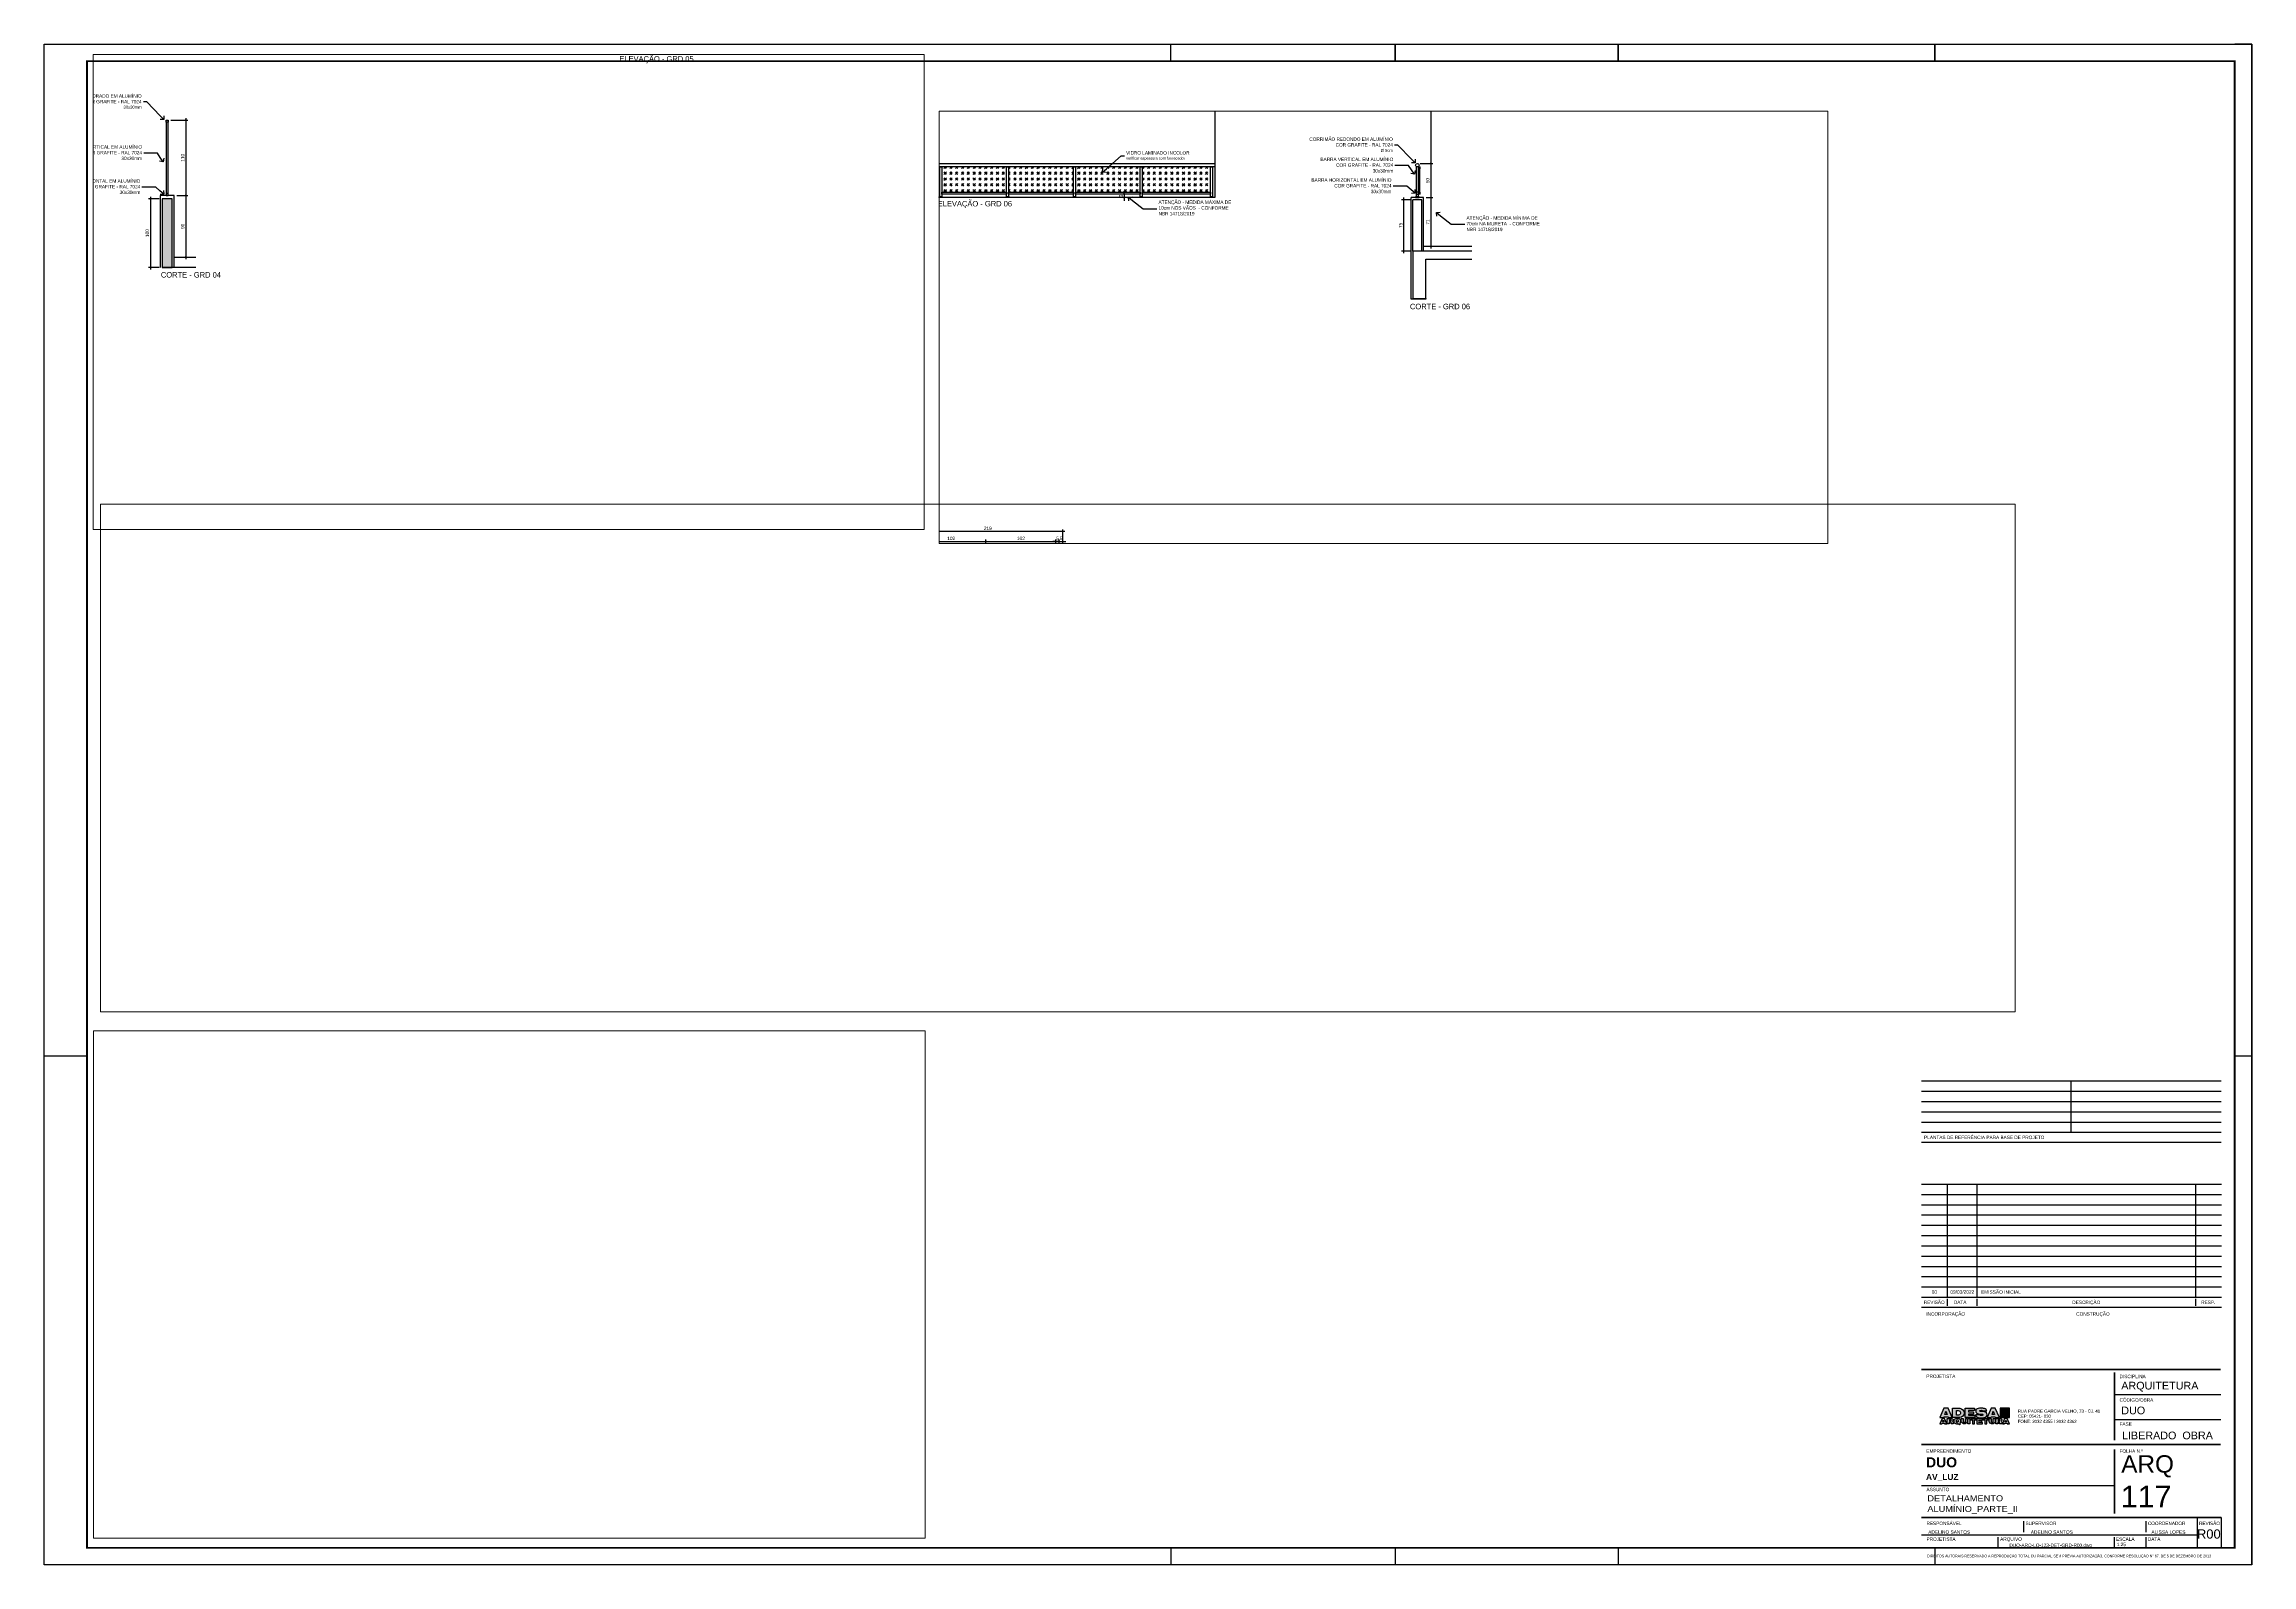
# Paper-space layout 'Layout1 (2)' of a CAD drawing. Header units: metres. Extents: x 2 to 1291, y 2 to 890.
# The model-space entities are those that its viewports show. They can reach past a viewport. Long polylines and large blocks are cut down to what shows.
import ezdxf
from ezdxf import colors
from ezdxf.entities.mleader import LeaderData, LeaderLine
from ezdxf.enums import TextEntityAlignment as Align
from ezdxf.math import Vec2, Vec3

# ---------------------------------------------------------------- set-up
doc = ezdxf.new("R2010")
doc.units = ezdxf.units.M
doc.header["$PDMODE"] = 35
for name, color, linetype in [('ARQ-ALV ACAB', 4, 'Continuous'), ('ARQ-ALV OSSO', 5, 'Continuous'), ('ARQ-AUX', 7, 'Continuous'), ('ARQ-AUX1', 1, 'Continuous'), ('ARQ-AUX2', 2, 'Continuous'), ('ARQ-DIM', 2, 'Continuous'), ('ARQ-DIM - EMBASAM', 2, 'Continuous'), ('ARQ-EST', 2, 'Continuous'), ('ARQ-FOLHA', 7, 'Continuous'), ('ARQ-SIM', 1, 'Continuous'), ('ARQ-TXT', 2, 'Continuous'), ('ARQ-TXT3', 3, 'Continuous'), ('ES-CORTE', 2, 'Continuous'), ('FOLHA', 7, 'Continuous')]:
    doc.layers.add(name, color=color, linetype=linetype)
doc.layers.add('SIMB', color=1, linetype='Continuous', lineweight=13)
doc.styles.add('Adesa', font='ARIALN.TTF')
doc.styles.add('Arial', font='arial.ttf')
doc.styles.add('RL CARIMBO', font='arial.ttf', dxfattribs={"width": 0.9, "height": 15})
doc.dimstyles.new('ADESA 1-0025', dxfattribs={"dimtxt": 0.05, "dimasz": 0.045, "dimexe": 0.03, "dimexo": 0.04, "dimgap": 0.02, "dimtad": 1, "dimtoh": 1, "dimdec": 0, "dimlfac": 100, "dimzin": 4, "dimtxsty": 'Adesa', "dimblk": 'DOTSMALL', "dimcen": 1, "dimdle": 0.03, "dimclrd": 1, "dimclre": 1, "dimclrt": 256, "dimazin": 1, "dimtm": 1e-09, "dimtfac": 1, "dimtdec": 0, "dimtix": 1, "dimtmove": 2, "dimatfit": 0, "dimldrblk": 'DOTSMALL', "dimfxl": 0.8, "dimtvp": 2, "dimtolj": 1, "dimtzin": 0, "dimarcsym": 0})

# ---------------------------------------------------------------- blocks, each defined once
blk = doc.blocks.new('FL-A0')
for p, q in [((-1000, 0), (-1000, 888.1)), ((-342.2, 878.1), (-342.2, 888.1)), ((-211.2, 888.1), (-211.2, 878.1)), ((-211.2, 878.1), (-211.2, 888.1)), ((-81.2, 888.1), (-81.2, 878.1)), ((-81.2, 878.1), (-81.2, 888.1)), ((103.8, 888.1), (103.8, 878.1)), ((103.8, 878.1), (103.8, 888.1)), ((288.8, 0), (288.8, 888.1)), ((-342.2, 10), (-342.2, 0)), ((-211.2, 10), (-211.2, 0)), ((-211.2, 10), (-211.2, 0)), ((-81.2, 10), (-81.2, 0)), ((-81.2, 10), (-81.2, 0)), ((103.8, 10), (103.8, 0)), ((103.8, 10), (103.8, 0))]:
    blk.add_line(p, q)
at = {"const_width": 1}
blk.add_lwpolyline([(-975, 878.1), (278.8, 878.1), (278.8, 10), (-975, 10)], close=True, dxfattribs=at)
at = {"layer": 'FOLHA'}
for p, q in [((-1000, 0), (-1000, 888.1)), ((-1000, 888.1), (288.8, 888.1)), ((288.8, 888.1), (278.8, 888.1)), ((288.8, 888.1), (288.8, 0)), ((-975, 297), (-1000, 297)), ((288.8, 297), (278.8, 297)), ((288.8, 0), (-1000, 0))]:
    blk.add_line(p, q, dxfattribs=at)
blk = doc.blocks.new('CARIMBO-JARDINS')
at = {"color": 2}
for p, q in [((-176.2, 274.3), (-1.2, 274.3)), ((-88.7, 244.3), (-88.7, 274.3)), ((-176.2, 268.3), (-1.2, 268.3)), ((-176.2, 262.3), (-1.2, 262.3)), ((-176.2, 256.3), (-1.2, 256.3)), ((-176.2, 250.3), (-1.2, 250.3)), ((-176.2, 214), (-1, 214)), ((-176.2, 208), (-1, 208)), ((-161.2, 214), (-161.2, 148)), ((-143.8, 214), (-143.8, 148)), ((-16.2, 214), (-16.2, 148)), ((-176.2, 202), (-1, 202)), ((-176.2, 196), (-1, 196)), ((-176.2, 190), (-1, 190)), ((-176.2, 184), (-1, 184)), ((-176.2, 178), (-1, 178)), ((-176.2, 172), (-1, 172)), ((-176.2, 166), (-1, 166)), ((-176.2, 160), (-1, 160)), ((-176.2, 154), (-1, 154)), ((-63.5, 91.1), (-1.4, 91.1)), ((-63.5, 76.6), (-1.4, 76.6))]:
    blk.add_line(p, q, dxfattribs=at)
at = {"color": 3}
for p, q in [((-176.2, 244.3), (-1.2, 244.3)), ((-1.2, 238.3), (-176.2, 238.3)), ((-176.2, 148), (-1, 148)), ((-1, 142), (-176.2, 142)), ((-161.2, 147), (-161.2, 143)), ((-143.8, 147), (-143.8, 143)), ((-16.2, 147), (-16.2, 143))]:
    blk.add_line(p, q, dxfattribs=at)
at = {"color": 3, "linetype": 'Continuous', "const_width": 1}
for points in [[(-176.2, 105.7), (-1.4, 105.7)], [(-63.5, 64.4), (-63.5, 104.2)], [(-176.2, 62), (-1.4, 62)], [(-63.5, 21.6), (-63.5, 59.1)], [(-176.2, 19.3), (-1, 19.3)]]:
    blk.add_lwpolyline(points, dxfattribs=at)
at = {"color": 2}
for points in [[(-176.2, 38), (-63.5, 38)], [(-176.2, 9.3), (-15, 9.3)]]:
    blk.add_lwpolyline(points, dxfattribs=at)
at = {"color": 2, "linetype": 'Continuous', "ltscale": 0.5}
for points in [[(-116.3, 10.7), (-116.3, 17.2)], [(-44.9, 10.7), (-44.9, 17.2)], [(-15, 1.5), (-15, 19.3)], [(-131.4, 1.5), (-131.4, 7.9)], [(-63.5, 1.5), (-63.5, 7.9)], [(-44.9, 1.5), (-44.9, 7.9)]]:
    blk.add_lwpolyline(points, dxfattribs=at)
at = {"color": 2, "style": 'RL CARIMBO', "width": 0.9}
blk.add_text('PLANTAS DE REFERÊNCIA PARA BASE DE PROJETO', height=2, dxfattribs=at).set_placement((-174.6, 240.3))
for s, p in [('REVISÃO', (-168.7, 146)), ('DATA ', (-153.2, 146)), ('RESP.', (-8.7, 146))]:
    blk.add_text(s, height=2, dxfattribs=at).set_placement(p, align=Align.TOP_CENTER)
blk.add_text('DESCRIÇÃO', height=2, dxfattribs=at).set_placement((-88.1, 146), align=Align.TOP_LEFT)
at = {"color": 3, "style": 'RL CARIMBO', "width": 0.9}
for s, p in [('INCORPORAÇÃO', (-173.3, 137.2)), ('CONSTRUÇÃO', (-85.8, 137.2)), ('PROJETISTA', (-173.3, 100.8)), ('DISCIPLINA', (-60.5, 100.7)), ('CÓDIGO/OBRA', (-60.5, 87)), ('FASE', (-60.5, 72.9)), ('EMPREENDIMENTO', (-173.3, 57.1)), ('FOLHA N.º', (-60.5, 57.1)), ('ASSUNTO', (-173.2, 34.7)), ('RESPONSÁVEL', (-173.2, 14.9)), ('SUPERVISOR', (-115.4, 14.9)), ('COORDENADOR', (-44, 14.9)), ('REVISÃO', (-14.1, 14.9)), ('PROJETISTA', (-173.2, 5.7)), ('ARQUIVO', (-130.2, 5.7)), ('ESCALA', (-62.6, 5.7)), ('DATA', (-44, 5.7))]:
    blk.add_text(s, height=2, dxfattribs=at).set_placement(p)
blk = doc.blocks.new('LOGO ADESA')
at = {"layer": 'FOLHA', "true_color": 0x006983}
h = blk.add_hatch(color=146, dxfattribs=at)
h.dxf.hatch_style = 1
h.paths.add_polyline_path([(4, 4.5), (2.9, 4.5), (1.9, 4.5), (0, 0), (1.8, 0), (1.9, 0.4), (2.9, 0.4), (4, 0.4), (4.1, 0), (5.9, 0)])
h.paths.add_polyline_path([(3.5, 1.5), (2.9, 1.5), (2.4, 1.5), (2.9, 3.1)], flags=16)
h.paths.add_polyline_path([(6.2, 4.5), (6.2, 0), (9.7, 0, 0.948907), (9.7, 4.5)])
h.paths.add_polyline_path([(8, 3.4), (8.9, 3.4, -0.931092), (9.1, 1.2), (8, 1.2)], flags=16)
h.paths.add_polyline_path([(16.8, 3.4), (16.8, 4.5), (12.2, 4.5), (12.2, 0), (17, 0), (17, 1.1), (13.9, 1.1), (13.9, 1.7), (16.3, 1.7), (16.3, 2.8), (13.9, 2.8), (13.9, 3.4)])
h.paths.add_polyline_path([(20.5, 3.4, -0.237413), (20.7, 3.2), (22.7, 3.2, 0.178244), (22.4, 3.9, 0.159561), (21.6, 4.4, 0.040162), (20, 4.6, 0.078066), (18.5, 4.4, 0.12263), (17.7, 4, 0.165276), (17.4, 3.5, 0.071413), (17.4, 2.9, 0.094699), (17.5, 2.6, 0.166692), (18.2, 2, 0.094522), (19.5, 1.7, -0.029062), (20.1, 1.7, -0.020422), (20.5, 1.6, -0.002895), (20.6, 1.6, -0.253582), (20.9, 1.4, -0.244103), (20.8, 1.2, -0.158589), (20.6, 1, -0.13145), (19.9, 1, -0.045808), (19.6, 1.1, -0.270689), (19.4, 1.3), (17.3, 1.3, 0.28517), (18.6, 0, 0.068195), (20.1, -0.2, 0.078133), (22, 0.1, 0.324293), (22.9, 1.4, 0.386526), (21.7, 2.7), (19.7, 3, -0.100578), (19.4, 3.1, -0.633349), (19.4, 3.5, -0.221103)])
h.paths.add_polyline_path([(24.9, 4.5), (23, 0), (24.8, 0), (24.9, 0.4), (25.9, 0.4), (26.9, 0.4), (27, 0), (28.9, 0), (26.9, 4.5), (25.9, 4.5)])
h.paths.add_polyline_path([(25.9, 3.1), (26.5, 1.5), (25.9, 1.5), (25.3, 1.5)], flags=16)
h.paths.add_polyline_path([(32, -0.5), (31.4, -0.5), (30.3, -3), (31.4, -3), (31.4, -2.8), (32, -2.8), (32.6, -2.8), (32.6, -3), (33.7, -3), (32.6, -0.5)])
h.paths.add_polyline_path([(32, -1.3), (32.3, -2.1), (32, -2.1), (31.7, -2.1)], flags=16)
h.paths.add_polyline_path([(27.1, -0.5), (27.1, -3), (28.1, -3), (28.1, -2.3), (28.9, -2.3, -0.29686), (29, -2.4), (29, -3), (30.1, -3), (30.1, -2.2, 0.285546), (29.7, -1.8, 0.266418), (30.1, -1.4), (30.1, -0.9, 0.296968), (29.3, -0.5)])
h.paths.add_polyline_path([(28.2, -1.1), (28.9, -1.1, -0.918201), (28.9, -1.6), (28.2, -1.6)], flags=16)
h.paths.add_polyline_path([(1.7, -0.5), (1.1, -0.5), (0, -3), (1, -3), (1.1, -2.8), (1.7, -2.8), (2.2, -2.8), (2.3, -3), (3.3, -3), (2.2, -0.5)])
h.paths.add_polyline_path([(1.7, -1.3), (2, -2.1), (1.7, -2.1), (1.3, -2.1)], flags=16)
h.paths.add_polyline_path([(3.5, -0.5), (3.5, -3), (4.5, -3), (4.5, -2.2), (5.3, -2.2, -0.29686), (5.4, -2.4), (5.4, -3), (6.4, -3), (6.4, -2.2, 0.285546), (6.1, -1.8, 0.266418), (6.4, -1.4), (6.4, -0.9, 0.296968), (5.7, -0.5)])
h.paths.add_polyline_path([(4.6, -1.1), (5.3, -1.1, -0.918201), (5.3, -1.6), (4.6, -1.6)], flags=16)
h.paths.add_polyline_path([(8.1, -0.4, 0.187369), (7, -0.9, 0.315446), (7, -2.6, 0.187369), (8.1, -3.1), (8.8, -3.1, 0.0369), (9, -3), (9.5, -3.5), (10, -3.1), (9.7, -2.7, 0.043768), (9.9, -2.6, 0.315446), (9.9, -0.9, 0.187369), (8.8, -0.4)])
h.paths.add_polyline_path([(8.8, -1.2, -0.329329), (9, -2.1), (8.8, -1.8), (8.3, -2.2), (8.5, -2.4, -0.179141), (8.1, -2.3, -0.447153), (8.1, -1.2, -0.305995)], flags=16)
h.paths.add_polyline_path([(12.4, -1.9, -0.17674), (12.3, -2.2, -0.173532), (12, -2.3), (11.8, -2.3), (11.7, -2.3, -0.173532), (11.4, -2.2, -0.152792), (11.3, -2), (11.3, -0.5), (10.4, -0.5), (10.4, -2, 0.102402), (10.5, -2.3, 0.302428), (11.5, -3), (11.8, -3), (12.2, -3, 0.295825), (13.2, -2.3, 0.102402), (13.3, -2), (13.3, -0.5), (12.4, -0.5)])
h.paths.add_polyline_path([(14.6, -0.5), (13.6, -0.5), (13.6, -3), (14.6, -3)])
h.paths.add_polyline_path([(16.8, -1.1), (17.7, -1.1), (17.7, -0.5), (14.9, -0.5), (14.9, -1.1), (15.8, -1.1), (15.8, -3), (16.8, -3)])
h.paths.add_polyline_path([(18, -0.5), (18, -3), (20.7, -3), (20.7, -2.4), (18.9, -2.4), (18.9, -2), (20.3, -2), (20.3, -1.4), (18.9, -1.4), (18.9, -1.1), (20.6, -1.1), (20.6, -0.5)])
h.paths.add_polyline_path([(20.9, -0.5), (20.9, -1.1), (21.8, -1.1), (21.8, -3), (22.7, -3), (22.7, -1.1), (23.6, -1.1), (23.6, -0.5)])
h.paths.add_polyline_path([(25.9, -1.9, -0.17674), (25.8, -2.2, -0.173532), (25.6, -2.3), (25.4, -2.3), (25.2, -2.3, -0.173532), (25, -2.2, -0.152792), (24.9, -2), (24.9, -0.5), (23.9, -0.5), (23.9, -2, 0.102402), (24, -2.3, 0.302428), (25.1, -3), (25.4, -3), (25.8, -3, 0.295825), (26.8, -2.3, 0.102402), (26.8, -2), (26.8, -0.5), (25.9, -0.5)])
at = {"layer": 'FOLHA'}
h = blk.add_hatch(color=7, dxfattribs=at)
h.dxf.hatch_style = 1
h.paths.add_polyline_path([(29.2, 0), (33.7, 0), (33.7, 4.5), (29.2, 4.5)])
at = {"color": 7}
blk.add_lwpolyline([(29.2, 0), (33.7, 0), (33.7, 4.5), (29.2, 4.5)], close=True, dxfattribs=at)
at = {"layer": 'FOLHA', "color": 146, "true_color": 0x006983}
for points in [[(2.9, 4.5), (1.9, 4.5), (0, 0), (1.8, 0), (1.9, 0.4), (2.9, 0.4), (4, 0.4), (4.1, 0), (5.9, 0), (4, 4.5)], [(2.9, 1.5), (2.4, 1.5), (2.9, 3.1), (3.5, 1.5)], [(17, 0), (12.2, 0), (12.2, 4.5), (16.8, 4.5), (16.8, 3.4), (13.9, 3.4), (13.9, 2.8), (16.3, 2.8), (16.3, 1.7), (13.9, 1.7), (13.9, 1.1), (17, 1.1)], [(25.9, 4.5), (24.9, 4.5), (23, 0), (24.8, 0), (24.9, 0.4), (25.9, 0.4), (26.9, 0.4), (27, 0), (28.9, 0), (26.9, 4.5)], [(25.9, 1.5), (25.3, 1.5), (25.9, 3.1), (26.5, 1.5)], [(1.7, -0.5), (1.1, -0.5), (0, -3), (1, -3), (1.1, -2.8), (1.7, -2.8), (2.2, -2.8), (2.3, -3), (3.3, -3), (2.2, -0.5)], [(1.7, -2.1), (1.3, -2.1), (1.7, -1.3), (2, -2.1)], [(13.6, -0.5), (14.6, -0.5), (14.6, -3), (13.6, -3)], [(32, -0.5), (31.4, -0.5), (30.3, -3), (31.4, -3), (31.4, -2.8), (32, -2.8), (32.6, -2.8), (32.6, -3), (33.7, -3), (32.6, -0.5)], [(32, -2.1), (31.7, -2.1), (32, -1.3), (32.3, -2.1)]]:
    blk.add_lwpolyline(points, close=True, dxfattribs=at)
for points in [[(6.2, 0), (6.2, 4.5), (9.7, 4.5, -0.948907), (9.7, 0)], [(8, 1.2), (8, 3.4), (8.9, 3.4, -0.931092), (9.1, 1.2)], [(5.7, -0.5, -0.296968), (6.4, -0.9), (6.4, -1.4, -0.266418), (6.1, -1.8, -0.285546), (6.4, -2.2), (6.4, -3), (5.4, -3), (5.4, -2.4, 0.29686), (5.3, -2.2), (4.5, -2.2), (4.5, -3), (3.5, -3), (3.5, -0.5)], [(4.6, -1.6), (5.3, -1.6, 0.885214), (5.3, -1.1), (4.6, -1.1)], [(7, -2.6, 0.187369), (8.1, -3.1), (8.8, -3.1, 0.0369), (9, -3), (9.5, -3.5), (10, -3.1), (9.7, -2.7, 0.043768), (9.9, -2.6, 0.315446), (9.9, -0.9, 0.187369), (8.8, -0.4), (8.1, -0.4, 0.187369), (7, -0.9, 0.315446)], [(11.8, -3), (11.5, -3, -0.295825), (10.5, -2.3, -0.102402), (10.4, -2), (10.4, -0.5), (10.4, -0.5), (11.3, -0.5), (11.3, -1.9, 0.17674), (11.4, -2.2, 0.159698), (11.6, -2.3, 0.071182), (11.7, -2.3), (11.8, -2.3), (12, -2.3, 0.071182), (12.1, -2.3, 0.159698), (12.3, -2.2, 0.17674), (12.4, -1.9), (12.4, -0.5), (13.3, -0.5), (13.3, -0.5), (13.3, -2, -0.102402), (13.2, -2.3, -0.295825), (12.2, -3)], [(25.4, -3), (25, -3, -0.295825), (24, -2.3, -0.102402), (23.9, -2), (23.9, -0.5), (23.9, -0.5), (24.9, -0.5), (24.9, -1.9, 0.17674), (25, -2.2, 0.159698), (25.2, -2.3, 0.071182), (25.2, -2.3), (25.4, -2.3), (25.6, -2.3, 0.071182), (25.6, -2.3, 0.159698), (25.8, -2.2, 0.17674), (25.9, -1.9), (25.9, -0.5), (26.8, -0.5), (26.8, -0.5), (26.8, -2, -0.102402), (26.8, -2.3, -0.295825), (25.8, -3)], [(29.3, -0.5, -0.296968), (30.1, -0.9), (30.1, -1.4, -0.266418), (29.7, -1.8, -0.285546), (30.1, -2.2), (30.1, -3), (29, -3), (29, -2.4, 0.29686), (28.9, -2.3), (28.1, -2.3), (28.1, -3), (27.1, -3), (27.1, -0.5)], [(28.2, -1.6), (28.9, -1.6, 0.885214), (28.9, -1.1), (28.2, -1.1)]]:
    blk.add_lwpolyline(points, format="xyb", close=True, dxfattribs=at)
for points in [[(17.3, 1.3), (17.3, 1.3, 0.283261), (18.6, 0, 0.068195), (20.1, -0.2, 0.078133), (22, 0.1, 0.324293), (22.9, 1.4, 0.386526), (21.7, 2.7), (19.7, 3, -0.100578), (19.4, 3.1, -0.633349), (19.4, 3.5, -0.221103), (20.5, 3.4, -0.237413), (20.7, 3.2), (22.7, 3.2), (22.7, 3.2, 0.167313), (22.4, 3.9, 0.159561), (21.6, 4.4, 0.040162), (20, 4.6, 0.078066), (18.5, 4.4, 0.12263), (17.7, 4, 0.165276), (17.4, 3.5, 0.071413), (17.4, 2.9, 0.094699), (17.5, 2.6, 0.166692), (18.2, 2, 0.094522), (19.5, 1.7, -0.029062), (20.1, 1.7, -0.020422), (20.5, 1.6, -0.002895), (20.6, 1.6, -0.253582), (20.9, 1.4, -0.244103), (20.8, 1.2, -0.158589), (20.6, 1, -0.13145), (19.9, 1, -0.045808), (19.6, 1.1, -0.270689), (19.4, 1.3), (17.3, 1.3)], [(8.8, -1.2, 0.305995), (8.1, -1.2, 0.447153), (8.1, -2.3, 0.179141), (8.5, -2.4), (8.3, -2.2), (8.8, -1.8), (9, -2.1, 0.329329), (8.8, -1.2)]]:
    blk.add_lwpolyline(points, format="xyb", dxfattribs=at)
for points in [[(14.9, -0.5), (14.9, -1.1), (15.8, -1.1), (15.8, -3), (16.8, -3), (16.8, -1.1), (17.7, -1.1), (17.7, -0.5), (14.9, -0.5), (17.7, -0.5)], [(18, -0.5), (18, -3), (20.7, -3), (20.7, -2.4), (18.9, -2.4), (18.9, -2), (20.3, -2), (20.3, -1.4), (18.9, -1.4), (18.9, -1.1), (20.6, -1.1), (20.6, -0.5), (18, -0.5)], [(20.9, -0.5), (20.9, -1.1), (21.8, -1.1), (21.8, -3), (22.7, -3), (22.7, -1.1), (23.6, -1.1), (23.6, -0.5), (20.9, -0.5), (23.6, -0.5)]]:
    blk.add_lwpolyline(points, dxfattribs=at)
at = {"layer": 'ARQ-FOLHA', "insert": (37.8, 3.9), "char_height": 1.5, "width": 41.969, "attachment_point": 1, "style": 'Arial'}
blk.add_mtext('RUA PADRE GARCIA VELHO, 73 - CJ. 41\\PCEP: 05421- 030\\PFONE: 3032 4355 / 3032 4362 ', dxfattribs=at)
blk = doc.blocks.new('.CARIMBO')
at = {"layer": 'ARQ-DIM'}
blk.add_lwpolyline([(161.2, 7.5), (175.2, 7.5), (175.2, 25.2)], dxfattribs=at)
at = {"color": 2}
blk.add_blockref('CARIMBO-JARDINS', (176.2, 5.9), dxfattribs=at)
at = {"layer": 'ARQ-FOLHA', "xscale": 1.20352306414466, "yscale": 1.20352306414466, "zscale": 1.20352306414466}
blk.add_blockref('LOGO ADESA', (10.8, 83.6), dxfattribs=at)
at = {"color": 2, "style": 'RL CARIMBO', "width": 0.9}
blk.add_text('DUO-ARQ-LO-123-DET-GRD-R00.dwg', height=2, dxfattribs=at).set_placement((51.4, 8))
at = {"color": 4, "attachment_point": 1, "style": 'Arial'}
for s, width, insert, char_height in [('ARQUITETURA', 3.126, (116.7, 104.5), 4.5), ('{\\C2;DUO}', 3.126, (116.7, 90), 4.5), ('{\\C5;LIBERADO  OBRA}', 75.072, (117.1, 75.4), 4.5), ('{\\fArial|b1|i0|c0|p34;DUO\\P\\H0.59829x;AV_LUZ}', 3.126, (2.7, 60.4), 5.85), ('{\\C5;ARQ}', 3.126, (116.7, 61.6), 10.16), ('{\\C2;ADELINO SANTOS}', 44.405, (4, 17.7), 2), ('{\\C2;ADELINO SANTOS}', 44.405, (63.9, 17.7), 2), ('{\\C2;ALISSA LOPES}', 44.405, (134.3, 17.7), 2)]:
    blk.add_mtext_dynamic_manual_height_columns(s, width=width, gutter_width=1, heights=[0], dxfattribs=dict(at, insert=insert, char_height=char_height))
at = {"layer": 'ARQ-FOLHA', "style": 'Arial'}
blk.add_text('00', height=2, dxfattribs=at).set_placement((9.1, 155.9), align=Align.RIGHT)
blk.add_text('EMISSÃO INICIAL', height=2, dxfattribs=at).set_placement((34.8, 155.9))
at = {"layer": 'FOLHA', "style": 'Arial'}
blk.add_text('DIREITOS AUTORAIS RESERVADO A REPRODUÇÃO TOTAL OU PARCIAL SEM PRÉVIA AUTORIZAÇÃO, CONFORME RESOLUÇÃO N° 67, DE 5 DE DEZEMBRO DE 2013', height=1.5, dxfattribs=at).set_placement((3.4, 2))
blk = doc.blocks.new('CARIMBO')
at = {"layer": 'ARQ-AUX', "color": 8}
blk.add_blockref('.CARIMBO', (-0.1, -0.6), dxfattribs=at)
blk = doc.blocks.new('_Open90')
at = {"color": 0, "linetype": 'ByBlock', "lineweight": -2}
for p, q in [((0, 0), (-1, 0)), ((-0.5, 0.5), (0, 0)), ((0, 0), (-0.5, -0.5))]:
    blk.add_line(p, q, dxfattribs=at)
blk = doc.blocks.new('_DotSmall')
at = {"color": 0, "linetype": 'ByBlock', "const_width": 0.5}
blk.add_lwpolyline([(-0.0625, 0, 1), (0.0625, 0, 1)], format="xyb", close=True, dxfattribs=at)
blk = doc.blocks.new('*D83')
at = {"layer": 'ARQ-DIM', "color": 1, "lineweight": -2, "transparency": 16777216}
for p, q in [((37.571, -1.331), (37.819, -1.331)), ((37.789, -1.301), (37.789, -2.461)), ((37.656, -2.431), (37.819, -2.431))]:
    blk.add_line(p, q, dxfattribs=at)
at = {"layer": 'Defpoints', "color": 0, "transparency": 16777216}
for p in [(37.531, -1.331), (37.616, -2.431), (37.789, -2.431)]:
    blk.add_point(p, dxfattribs=at)
at = {"layer": 'ARQ-DIM', "color": 1, "lineweight": -2, "transparency": 16777216, "xscale": 0.045, "yscale": 0.045, "zscale": 0.045}
for p, rotation in [((37.789, -1.331), 90), ((37.789, -2.431), 270)]:
    blk.add_blockref('_DotSmall', p, dxfattribs=dict(at, rotation=rotation))
at = {"layer": 'ARQ-DIM', "transparency": 16777216, "insert": (37.743, -1.881), "char_height": 0.05, "attachment_point": 5, "rotation": 90, "style": 'Adesa'}
blk.add_mtext('\\A1;110', dxfattribs=at)
blk = doc.blocks.new('*D84')
at = {"layer": 'ARQ-DIM', "color": 1, "lineweight": -2, "transparency": 16777216}
for p, q in [((37.656, -2.431), (37.819, -2.431)), ((37.789, -2.401), (37.789, -3.361)), ((37.656, -3.331), (37.819, -3.331))]:
    blk.add_line(p, q, dxfattribs=at)
at = {"layer": 'Defpoints', "color": 0, "transparency": 16777216}
for p in [(37.616, -2.431), (37.616, -3.331, 0), (37.789, -3.331)]:
    blk.add_point(p, dxfattribs=at)
at = {"layer": 'ARQ-DIM', "color": 1, "lineweight": -2, "transparency": 16777216, "xscale": 0.045, "yscale": 0.045, "zscale": 0.045}
for p, rotation in [((37.789, -2.431), 90), ((37.789, -3.331), 270)]:
    blk.add_blockref('_DotSmall', p, dxfattribs=dict(at, rotation=rotation))
at = {"layer": 'ARQ-DIM', "transparency": 16777216, "insert": (37.743, -2.881), "char_height": 0.05, "attachment_point": 5, "rotation": 90, "style": 'Adesa'}
blk.add_mtext('\\A1;90', dxfattribs=at)
blk = doc.blocks.new('*D85')
at = {"layer": 'ARQ-DIM', "color": 1, "lineweight": -2, "transparency": 16777216}
for p, q in [((37.401, -2.481), (37.241, -2.481)), ((37.271, -2.451), (37.271, -3.511)), ((37.401, -3.481), (37.241, -3.481))]:
    blk.add_line(p, q, dxfattribs=at)
at = {"layer": 'Defpoints', "color": 0, "transparency": 16777216}
for p in [(37.441, -2.481), (37.271, -3.481), (37.441, -3.481)]:
    blk.add_point(p, dxfattribs=at)
at = {"layer": 'ARQ-DIM', "color": 1, "lineweight": -2, "transparency": 16777216, "xscale": 0.045, "yscale": 0.045, "zscale": 0.045}
for p, rotation in [((37.271, -2.481), 90), ((37.271, -3.481), 270)]:
    blk.add_blockref('_DotSmall', p, dxfattribs=dict(at, rotation=rotation))
at = {"layer": 'ARQ-DIM', "transparency": 16777216, "insert": (37.225, -2.981), "char_height": 0.05, "attachment_point": 5, "rotation": 90, "style": 'Adesa'}
blk.add_mtext('\\A1;100', dxfattribs=at)
blk = doc.blocks.new('*D108')
at = {"layer": 'ARQ-DIM', "color": 1, "lineweight": -2, "transparency": 16777216}
for p, q in [((43.893, -0.258), (43.753, -0.258)), ((43.893, -0.288), (43.753, -0.288)), ((43.783, -0.258), (43.783, -0.213)), ((43.783, -0.258), (43.783, -0.288)), ((43.783, -0.288), (43.783, -0.333))]:
    blk.add_line(p, q, dxfattribs=at)
at = {"layer": 'Defpoints', "color": 0, "transparency": 16777216}
for p in [(43.783, -0.288), (43.933, -0.258), (43.933, -0.288, 0)]:
    blk.add_point(p, dxfattribs=at)
at = {"layer": 'ARQ-DIM', "color": 1, "lineweight": -2, "transparency": 16777216, "xscale": 0.045, "yscale": 0.045, "zscale": 0.045}
for p, rotation in [((43.783, -0.258), 270), ((43.783, -0.288), 90)]:
    blk.add_blockref('_DotSmall', p, dxfattribs=dict(at, rotation=rotation))
at = {"layer": 'ARQ-DIM', "transparency": 16777216, "insert": (43.737, -0.273), "char_height": 0.05, "attachment_point": 5, "rotation": 90, "style": 'Adesa'}
blk.add_mtext('\\A1;3', dxfattribs=at)
blk = doc.blocks.new('*D109')
at = {"layer": 'ARQ-DIM', "color": 1, "lineweight": -2, "transparency": 16777216}
for p, q in [((43.883, 0.812), (43.883, -0.318)), ((43.893, 0.782), (43.913, 0.782)), ((43.863, -0.288), (43.853, -0.288))]:
    blk.add_line(p, q, dxfattribs=at)
at = {"layer": 'Defpoints', "color": 0, "transparency": 16777216}
for p in [(43.853, 0.782, 0), (43.883, -0.288), (43.903, -0.288, 0)]:
    blk.add_point(p, dxfattribs=at)
at = {"layer": 'ARQ-DIM', "color": 1, "lineweight": -2, "transparency": 16777216, "xscale": 0.045, "yscale": 0.045, "zscale": 0.045}
for p, rotation in [((43.883, 0.782), 90), ((43.883, -0.288), 270)]:
    blk.add_blockref('_DotSmall', p, dxfattribs=dict(at, rotation=rotation))
at = {"layer": 'ARQ-DIM', "transparency": 16777216, "insert": (43.837, 0.247), "char_height": 0.05, "attachment_point": 5, "rotation": 90, "style": 'Adesa'}
blk.add_mtext('\\A1;107', dxfattribs=at)
blk = doc.blocks.new('*D110')
at = {"layer": 'ARQ-DIM', "color": 1, "lineweight": -2, "transparency": 16777216}
for p, q in [((43.71, 0.812), (43.62, 0.812)), ((43.65, -0.318), (43.65, 0.842)), ((43.713, -0.288), (43.62, -0.288))]:
    blk.add_line(p, q, dxfattribs=at)
at = {"layer": 'Defpoints', "color": 0, "transparency": 16777216}
for p in [(43.65, 0.812), (43.75, 0.812, 0), (43.753, -0.288)]:
    blk.add_point(p, dxfattribs=at)
at = {"layer": 'ARQ-DIM', "color": 1, "lineweight": -2, "transparency": 16777216, "xscale": 0.045, "yscale": 0.045, "zscale": 0.045}
for p, rotation in [((43.65, 0.812), 90), ((43.65, -0.288), 270)]:
    blk.add_blockref('_DotSmall', p, dxfattribs=dict(at, rotation=rotation))
at = {"layer": 'ARQ-DIM', "transparency": 16777216, "insert": (43.604, 0.262), "char_height": 0.05, "attachment_point": 5, "rotation": 90, "style": 'Adesa'}
blk.add_mtext('\\A1;110', dxfattribs=at)
blk = doc.blocks.new('*D138')
at = {"layer": 'ARQ-AUX2', "color": 1, "lineweight": -2, "transparency": 16777216}
for p, q in [((6.785, -9.504), (6.881, -9.504)), ((6.851, -9.474), (6.851, -10.244)), ((6.785, -10.214), (6.881, -10.214))]:
    blk.add_line(p, q, dxfattribs=at)
at = {"layer": 'Defpoints', "color": 0, "transparency": 16777216}
for p in [(6.745, -9.504, 0), (6.745, -10.214, 0), (6.851, -10.214)]:
    blk.add_point(p, dxfattribs=at)
at = {"layer": 'ARQ-AUX2', "color": 1, "lineweight": -2, "transparency": 16777216, "xscale": 0.045, "yscale": 0.045, "zscale": 0.045}
for p, rotation in [((6.851, -9.504), 90), ((6.851, -10.214), 270)]:
    blk.add_blockref('_DotSmall', p, dxfattribs=dict(at, rotation=rotation))
at = {"layer": 'ARQ-AUX2', "transparency": 16777216, "insert": (6.805, -9.859), "char_height": 0.05, "attachment_point": 5, "rotation": 90, "style": 'Adesa'}
blk.add_mtext('\\A1;71', dxfattribs=at)
blk = doc.blocks.new('*D137')
at = {"layer": 'ARQ-AUX2', "color": 1, "lineweight": -2, "transparency": 16777216}
for p, q in [((6.695, -9.004), (6.881, -9.004)), ((6.851, -8.974), (6.851, -9.534)), ((6.785, -9.504), (6.881, -9.504))]:
    blk.add_line(p, q, dxfattribs=at)
at = {"layer": 'Defpoints', "color": 0, "transparency": 16777216}
for p in [(6.655, -9.004, 0), (6.745, -9.504, 0), (6.851, -9.504)]:
    blk.add_point(p, dxfattribs=at)
at = {"layer": 'ARQ-AUX2', "color": 1, "lineweight": -2, "transparency": 16777216, "xscale": 0.045, "yscale": 0.045, "zscale": 0.045}
for p, rotation in [((6.851, -9.004), 90), ((6.851, -9.504), 270)]:
    blk.add_blockref('_DotSmall', p, dxfattribs=dict(at, rotation=rotation))
at = {"layer": 'ARQ-AUX2', "transparency": 16777216, "insert": (6.805, -9.254), "char_height": 0.05, "attachment_point": 5, "rotation": 90, "style": 'Adesa'}
blk.add_mtext('\\A1;50', dxfattribs=at)
blk = doc.blocks.new('*D139')
at = {"layer": 'ARQ-AUX2', "color": 1, "lineweight": -2, "transparency": 16777216}
for p, q in [((6.55, -9.534), (6.426, -9.534)), ((6.456, -10.314), (6.456, -9.504)), ((6.55, -10.284), (6.426, -10.284))]:
    blk.add_line(p, q, dxfattribs=at)
at = {"layer": 'Defpoints', "color": 0, "transparency": 16777216}
for p in [(6.456, -9.534), (6.59, -9.534, 0), (6.59, -10.284, 0)]:
    blk.add_point(p, dxfattribs=at)
at = {"layer": 'ARQ-AUX2', "color": 1, "lineweight": -2, "transparency": 16777216, "xscale": 0.045, "yscale": 0.045, "zscale": 0.045}
for p, rotation in [((6.456, -9.534), 90), ((6.456, -10.284), 270)]:
    blk.add_blockref('_DotSmall', p, dxfattribs=dict(at, rotation=rotation))
at = {"layer": 'ARQ-AUX2', "transparency": 16777216, "insert": (6.411, -9.909), "char_height": 0.05, "attachment_point": 5, "rotation": 90, "style": 'Adesa'}
blk.add_mtext('\\A1;75', dxfattribs=at)
blk = doc.blocks.new('*D140')
at = {"layer": 'ARQ-AUX2', "color": 1, "lineweight": -2, "transparency": 16777216}
for p, q in [((6.695, -7.274), (6.881, -7.274)), ((6.851, -7.244), (6.851, -9.034)), ((6.785, -9.004), (6.881, -9.004))]:
    blk.add_line(p, q, dxfattribs=at)
at = {"layer": 'Defpoints', "color": 0, "transparency": 16777216}
for p in [(6.655, -7.274, 0), (6.745, -9.004), (6.851, -9.004)]:
    blk.add_point(p, dxfattribs=at)
at = {"layer": 'ARQ-AUX2', "color": 1, "lineweight": -2, "transparency": 16777216, "xscale": 0.045, "yscale": 0.045, "zscale": 0.045}
for p, rotation in [((6.851, -7.274), 90), ((6.851, -9.004), 270)]:
    blk.add_blockref('_DotSmall', p, dxfattribs=dict(at, rotation=rotation))
at = {"layer": 'ARQ-AUX2', "transparency": 16777216, "insert": (6.805, -8.139), "char_height": 0.05, "attachment_point": 5, "rotation": 90, "style": 'Adesa'}
blk.add_mtext('\\A1;173', dxfattribs=at)
blk = doc.blocks.new('DET CTE GRD')
at = {"layer": 'ARQ-AUX'}
for p, q in [((0.022, 0.419), (0.023, 0.42)), ((0.022, 0.419), (0.022, 0.081)), ((0.03, 0.42), (0.023, 0.42)), ((0.031, 0.419), (0.03, 0.42)), ((0.031, 0.081), (0.031, 0.419)), ((0.031, 0.419), (0.031, 0.419)), ((0.022, 0.081), (0.023, 0.08)), ((0.03, 0.08), (0.023, 0.08)), ((0.031, 0.081), (0.03, 0.08)), ((0.031, 0.081), (0.031, 0.081))]:
    blk.add_line(p, q, dxfattribs=at)
for points in [[(0.034, 0.42), (0.018, 0.42), (0.018, 0.446), (0.034, 0.446), (0.034, 0.42)], [(0.034, 0.08), (0.018, 0.08), (0.018, 0.054), (0.034, 0.054), (0.034, 0.08)]]:
    blk.add_lwpolyline(points, close=True, dxfattribs=at)
at = {"layer": 'ARQ-AUX', "color": 251}
for points in [[(0.023, 0.42), (0.023, 0.081)], [(0.026, 0.42), (0.026, 0.081)], [(0.029, 0.42), (0.029, 0.081)]]:
    blk.add_lwpolyline(points, dxfattribs=at)
at = {"layer": 'ARQ-AUX1', "color": 7, "linetype": 'Continuous', "lineweight": 0}
for p, q in [((0.015, 0.45), (0.039, 0.45)), ((0.037, 0.446), (0.015, 0.446)), ((0.037, 0.422), (0.037, 0.446)), ((0.042, 0.446), (0.039, 0.421)), ((0.037, 0.054), (0.015, 0.054)), ((0.015, 0.05), (0.039, 0.05)), ((0.037, 0.078), (0.037, 0.054)), ((0.042, 0.054), (0.039, 0.079))]:
    blk.add_line(p, q, dxfattribs=at)
at = {"layer": 'ARQ-AUX1'}
blk.add_lwpolyline([(0.015, 0.08), (-0.015, 0.08), (-0.015, 0.05), (0.015, 0.05)], close=True, dxfattribs=at)
at = {"layer": 'ARQ-AUX1', "color": 7, "linetype": 'Continuous', "lineweight": 0}
for centre, radius, start, end in [((0.038, 0.422), 0.00129, 180, 347), ((0.039, 0.447), 0.003, 347, 90), ((0.038, 0.078), 0.00129, 13, 180), ((0.039, 0.053), 0.003, 270, 13)]:
    blk.add_arc(centre, radius, start, end, dxfattribs=at)
at = {"layer": 'ARQ-AUX2'}
for points in [[(0.015, 0.45), (-0.015, 0.45), (-0.015, 0.01), (0.015, 0.01)], [(0.025, 0.01), (-0.025, 0.01), (-0.025, 0), (0.025, 0)]]:
    blk.add_lwpolyline(points, close=True, dxfattribs=at)
blk.add_circle((0, 0.475), 0.025, dxfattribs=at)
blk = doc.blocks.new('*D149')
at = {"layer": 'ARQ-DIM', "color": 1, "lineweight": -2, "transparency": 16777216}
for p, q in [((-0.325, -9.454), (-0.457, -9.454)), ((-0.39, -9.504), (-0.457, -9.504)), ((-0.427, -9.454), (-0.427, -9.409)), ((-0.427, -9.454), (-0.427, -9.504)), ((-0.427, -9.504), (-0.427, -9.549))]:
    blk.add_line(p, q, dxfattribs=at)
at = {"layer": 'Defpoints', "color": 0, "transparency": 16777216}
for p in [(-0.427, -9.504), (-0.35, -9.504), (-0.285, -9.454, 0)]:
    blk.add_point(p, dxfattribs=at)
at = {"layer": 'ARQ-DIM', "color": 1, "lineweight": -2, "transparency": 16777216, "xscale": 0.045, "yscale": 0.045, "zscale": 0.045}
for p, rotation in [((-0.427, -9.454), 270), ((-0.427, -9.504), 90)]:
    blk.add_blockref('_DotSmall', p, dxfattribs=dict(at, rotation=rotation))
at = {"layer": 'ARQ-DIM', "transparency": 16777216, "insert": (-0.472, -9.479), "char_height": 0.05, "attachment_point": 5, "rotation": 90, "style": 'Adesa'}
blk.add_mtext('\\A1;5', dxfattribs=at)
blk = doc.blocks.new('*D150')
at = {"layer": 'ARQ-DIM', "color": 1, "lineweight": -2, "transparency": 16777216}
for p, q in [((-0.325, -9.424), (-0.457, -9.424)), ((-0.325, -9.454), (-0.457, -9.454)), ((-0.427, -9.424), (-0.427, -9.379)), ((-0.427, -9.424), (-0.427, -9.454)), ((-0.427, -9.454), (-0.427, -9.499))]:
    blk.add_line(p, q, dxfattribs=at)
at = {"layer": 'Defpoints', "color": 0, "transparency": 16777216}
for p in [(-0.427, -9.454), (-0.285, -9.424, 0), (-0.285, -9.454, 0)]:
    blk.add_point(p, dxfattribs=at)
at = {"layer": 'ARQ-DIM', "color": 1, "lineweight": -2, "transparency": 16777216, "xscale": 0.045, "yscale": 0.045, "zscale": 0.045}
for p, rotation in [((-0.427, -9.424), 270), ((-0.427, -9.454), 90)]:
    blk.add_blockref('_DotSmall', p, dxfattribs=dict(at, rotation=rotation))
at = {"layer": 'ARQ-DIM', "transparency": 16777216, "insert": (-0.472, -9.439), "char_height": 0.05, "attachment_point": 5, "rotation": 90, "style": 'Adesa'}
blk.add_mtext('\\A1;3', dxfattribs=at)
blk = doc.blocks.new('*D151')
at = {"layer": 'ARQ-DIM', "color": 1, "lineweight": -2, "transparency": 16777216}
for p, q in [((-0.325, -9.054), (-0.457, -9.054)), ((-0.427, -9.454), (-0.427, -9.024)), ((-0.325, -9.424), (-0.457, -9.424))]:
    blk.add_line(p, q, dxfattribs=at)
at = {"layer": 'Defpoints', "color": 0, "transparency": 16777216}
for p in [(-0.427, -9.054), (-0.285, -9.054, 0), (-0.285, -9.424, 0)]:
    blk.add_point(p, dxfattribs=at)
at = {"layer": 'ARQ-DIM', "color": 1, "lineweight": -2, "transparency": 16777216, "xscale": 0.045, "yscale": 0.045, "zscale": 0.045}
for p, rotation in [((-0.427, -9.054), 90), ((-0.427, -9.424), 270)]:
    blk.add_blockref('_DotSmall', p, dxfattribs=dict(at, rotation=rotation))
at = {"layer": 'ARQ-DIM', "transparency": 16777216, "insert": (-0.472, -9.239), "char_height": 0.05, "attachment_point": 5, "rotation": 90, "style": 'Adesa'}
blk.add_mtext('\\A1;37', dxfattribs=at)
blk = doc.blocks.new('*D152')
at = {"layer": 'ARQ-DIM', "color": 1, "lineweight": -2, "transparency": 16777216}
for p, q in [((-0.39, -9.004), (-0.457, -9.004)), ((-0.427, -9.004), (-0.427, -8.959)), ((-0.427, -9.004), (-0.427, -9.054)), ((-0.39, -9.054), (-0.457, -9.054)), ((-0.427, -9.054), (-0.427, -9.099))]:
    blk.add_line(p, q, dxfattribs=at)
at = {"layer": 'Defpoints', "color": 0, "transparency": 16777216}
for p in [(-0.35, -9.004, 0), (-0.427, -9.054), (-0.35, -9.054, 0)]:
    blk.add_point(p, dxfattribs=at)
at = {"layer": 'ARQ-DIM', "color": 1, "lineweight": -2, "transparency": 16777216, "xscale": 0.045, "yscale": 0.045, "zscale": 0.045}
for p, rotation in [((-0.427, -9.004), 270), ((-0.427, -9.054), 90)]:
    blk.add_blockref('_DotSmall', p, dxfattribs=dict(at, rotation=rotation))
at = {"layer": 'ARQ-DIM', "transparency": 16777216, "insert": (-0.472, -9.029), "char_height": 0.05, "attachment_point": 5, "rotation": 90, "style": 'Adesa'}
blk.add_mtext('\\A1;5', dxfattribs=at)
blk = doc.blocks.new('*D153')
at = {"layer": 'ARQ-DIM', "color": 1, "lineweight": -2, "transparency": 16777216}
for p, q in [((2.412, -9.454), (2.348, -9.454)), ((2.412, -9.504), (2.348, -9.504)), ((2.378, -9.454), (2.378, -9.409)), ((2.378, -9.454), (2.378, -9.504)), ((2.378, -9.504), (2.378, -9.549))]:
    blk.add_line(p, q, dxfattribs=at)
at = {"layer": 'Defpoints', "color": 0, "transparency": 16777216}
for p in [(2.378, -9.504), (2.452, -9.454, 0), (2.452, -9.504)]:
    blk.add_point(p, dxfattribs=at)
at = {"layer": 'ARQ-DIM', "color": 1, "lineweight": -2, "transparency": 16777216, "xscale": 0.045, "yscale": 0.045, "zscale": 0.045}
for p, rotation in [((2.378, -9.454), 270), ((2.378, -9.504), 90)]:
    blk.add_blockref('_DotSmall', p, dxfattribs=dict(at, rotation=rotation))
at = {"layer": 'ARQ-DIM', "transparency": 16777216, "insert": (2.333, -9.479), "char_height": 0.05, "attachment_point": 5, "rotation": 90, "style": 'Adesa'}
blk.add_mtext('\\A1;5', dxfattribs=at)
blk = doc.blocks.new('*D194')
at = {"layer": 'ARQ-DIM', "color": 1, "lineweight": -2, "transparency": 16777216}
for p, q in [((1.379, -14.563), (1.379, -14.494)), ((1.429, -14.603), (1.429, -14.494)), ((1.379, -14.524), (1.334, -14.524)), ((1.379, -14.524), (1.429, -14.524)), ((1.429, -14.524), (1.474, -14.524))]:
    blk.add_line(p, q, dxfattribs=at)
at = {"layer": 'Defpoints', "color": 0, "transparency": 16777216}
for p in [(1.379, -14.603, 0), (1.429, -14.524), (1.429, -14.643)]:
    blk.add_point(p, dxfattribs=at)
at = {"layer": 'ARQ-DIM', "color": 1, "lineweight": -2, "transparency": 16777216, "xscale": 0.045, "yscale": 0.045, "zscale": 0.045}
blk.add_blockref('_DotSmall', (1.379, -14.524), dxfattribs=at)
at = {"layer": 'ARQ-DIM', "color": 1, "lineweight": -2, "transparency": 16777216, "xscale": 0.045, "yscale": 0.045, "zscale": 0.045, "rotation": 180}
blk.add_blockref('_DotSmall', (1.429, -14.524), dxfattribs=at)
at = {"layer": 'ARQ-DIM', "transparency": 16777216, "insert": (1.404, -14.479), "char_height": 0.05, "attachment_point": 5, "style": 'Adesa'}
blk.add_mtext('\\A1;5', dxfattribs=at)
blk = doc.blocks.new('*D197')
at = {"layer": 'ARQ-DIM', "color": 1, "lineweight": -2, "transparency": 16777216}
for p, q in [((1.469, -14.643), (1.641, -14.643)), ((1.509, -14.693), (1.641, -14.693)), ((1.611, -14.643), (1.611, -14.598)), ((1.611, -14.643), (1.611, -14.693)), ((1.611, -14.693), (1.611, -14.738))]:
    blk.add_line(p, q, dxfattribs=at)
at = {"layer": 'Defpoints', "color": 0, "transparency": 16777216}
for p in [(1.429, -14.643), (1.469, -14.693, 0), (1.611, -14.693)]:
    blk.add_point(p, dxfattribs=at)
at = {"layer": 'ARQ-DIM', "color": 1, "lineweight": -2, "transparency": 16777216, "xscale": 0.045, "yscale": 0.045, "zscale": 0.045}
for p, rotation in [((1.611, -14.643), 270), ((1.611, -14.693), 90)]:
    blk.add_blockref('_DotSmall', p, dxfattribs=dict(at, rotation=rotation))
at = {"layer": 'ARQ-DIM', "transparency": 16777216, "insert": (1.566, -14.668), "char_height": 0.05, "attachment_point": 5, "rotation": 90, "style": 'Adesa'}
blk.add_mtext('\\A1;5', dxfattribs=at)
blk = doc.blocks.new('*D198')
at = {"layer": 'ARQ-DIM', "color": 1, "lineweight": -2, "transparency": 16777216}
for p, q in [((1.519, -14.593), (1.641, -14.593)), ((1.519, -14.643), (1.641, -14.643)), ((1.611, -14.593), (1.611, -14.548)), ((1.611, -14.593), (1.611, -14.643)), ((1.611, -14.643), (1.611, -14.688))]:
    blk.add_line(p, q, dxfattribs=at)
at = {"layer": 'Defpoints', "color": 0, "transparency": 16777216}
for p in [(1.479, -14.593), (1.479, -14.643), (1.611, -14.643)]:
    blk.add_point(p, dxfattribs=at)
at = {"layer": 'ARQ-DIM', "color": 1, "lineweight": -2, "transparency": 16777216, "xscale": 0.045, "yscale": 0.045, "zscale": 0.045}
for p, rotation in [((1.611, -14.593), 270), ((1.611, -14.643), 90)]:
    blk.add_blockref('_DotSmall', p, dxfattribs=dict(at, rotation=rotation))
at = {"layer": 'ARQ-DIM', "transparency": 16777216, "insert": (1.566, -14.618), "char_height": 0.05, "attachment_point": 5, "rotation": 90, "style": 'Adesa'}
blk.add_mtext('\\A1;5', dxfattribs=at)
blk = doc.blocks.new('*D199')
at = {"layer": 'ARQ-DIM', "color": 1, "lineweight": -2, "transparency": 16777216}
for p, q in [((1.681, -14.593), (1.767, -14.593)), ((1.737, -14.563), (1.737, -14.868)), ((1.681, -14.838), (1.767, -14.838))]:
    blk.add_line(p, q, dxfattribs=at)
at = {"layer": 'Defpoints', "color": 0, "transparency": 16777216}
for p in [(1.641, -14.593), (1.641, -14.838, 0), (1.737, -14.838)]:
    blk.add_point(p, dxfattribs=at)
at = {"layer": 'ARQ-DIM', "color": 1, "lineweight": -2, "transparency": 16777216, "xscale": 0.045, "yscale": 0.045, "zscale": 0.045}
for p, rotation in [((1.737, -14.593), 90), ((1.737, -14.838), 270)]:
    blk.add_blockref('_DotSmall', p, dxfattribs=dict(at, rotation=rotation))
at = {"layer": 'ARQ-DIM', "transparency": 16777216, "insert": (1.691, -14.716), "char_height": 0.05, "attachment_point": 5, "rotation": 90, "style": 'Adesa'}
blk.add_mtext('\\A1;25', dxfattribs=at)
blk = doc.blocks.new('*D201')
at = {"layer": 'ARQ-DIM', "color": 1, "lineweight": -2, "transparency": 16777216}
for p, q in [((-0.658, -14.563), (-0.658, -14.494)), ((0.359, -14.563), (0.359, -14.494)), ((-0.688, -14.524), (0.389, -14.524))]:
    blk.add_line(p, q, dxfattribs=at)
at = {"layer": 'Defpoints', "color": 0, "transparency": 16777216}
for p in [(-0.658, -14.603, 0), (0.359, -14.524), (0.359, -14.603, 0)]:
    blk.add_point(p, dxfattribs=at)
at = {"layer": 'ARQ-DIM', "color": 1, "lineweight": -2, "transparency": 16777216, "xscale": 0.045, "yscale": 0.045, "zscale": 0.045, "rotation": 180}
blk.add_blockref('_DotSmall', (-0.658, -14.524), dxfattribs=at)
at = {"layer": 'ARQ-DIM', "color": 1, "lineweight": -2, "transparency": 16777216, "xscale": 0.045, "yscale": 0.045, "zscale": 0.045}
blk.add_blockref('_DotSmall', (0.359, -14.524), dxfattribs=at)
at = {"layer": 'ARQ-DIM', "transparency": 16777216, "insert": (-0.149, -14.479), "char_height": 0.05, "attachment_point": 5, "style": 'Adesa'}
blk.add_mtext('\\A1;102', dxfattribs=at)
blk = doc.blocks.new('*D202')
at = {"layer": 'ARQ-DIM', "color": 1, "lineweight": -2, "transparency": 16777216}
for p, q in [((0.359, -14.563), (0.359, -14.494)), ((1.379, -14.563), (1.379, -14.494)), ((0.329, -14.524), (1.409, -14.524))]:
    blk.add_line(p, q, dxfattribs=at)
at = {"layer": 'Defpoints', "color": 0, "transparency": 16777216}
for p in [(0.359, -14.603, 0), (1.379, -14.524), (1.379, -14.603, 0)]:
    blk.add_point(p, dxfattribs=at)
at = {"layer": 'ARQ-DIM', "color": 1, "lineweight": -2, "transparency": 16777216, "xscale": 0.045, "yscale": 0.045, "zscale": 0.045, "rotation": 180}
blk.add_blockref('_DotSmall', (0.359, -14.524), dxfattribs=at)
at = {"layer": 'ARQ-DIM', "color": 1, "lineweight": -2, "transparency": 16777216, "xscale": 0.045, "yscale": 0.045, "zscale": 0.045}
blk.add_blockref('_DotSmall', (1.379, -14.524), dxfattribs=at)
at = {"layer": 'ARQ-DIM', "transparency": 16777216, "insert": (0.869, -14.479), "char_height": 0.05, "attachment_point": 5, "style": 'Adesa'}
blk.add_mtext('\\A1;102', dxfattribs=at)
blk = doc.blocks.new('*D203')
at = {"layer": 'ARQ-DIM', "color": 1, "lineweight": -2, "transparency": 16777216}
for p, q in [((1.509, -14.378), (-0.738, -14.378)), ((-0.708, -14.553), (-0.708, -14.348)), ((1.479, -14.553), (1.479, -14.348))]:
    blk.add_line(p, q, dxfattribs=at)
at = {"layer": 'Defpoints', "color": 0, "transparency": 16777216}
for p in [(-0.708, -14.378), (-0.708, -14.593), (1.479, -14.593)]:
    blk.add_point(p, dxfattribs=at)
at = {"layer": 'ARQ-DIM', "color": 1, "lineweight": -2, "transparency": 16777216, "xscale": 0.045, "yscale": 0.045, "zscale": 0.045, "rotation": 180}
blk.add_blockref('_DotSmall', (-0.708, -14.378), dxfattribs=at)
at = {"layer": 'ARQ-DIM', "color": 1, "lineweight": -2, "transparency": 16777216, "xscale": 0.045, "yscale": 0.045, "zscale": 0.045}
blk.add_blockref('_DotSmall', (1.479, -14.378), dxfattribs=at)
at = {"layer": 'ARQ-DIM', "transparency": 16777216, "insert": (0.386, -14.332), "char_height": 0.05, "attachment_point": 5, "style": 'Adesa'}
blk.add_mtext('\\A1;219', dxfattribs=at)
blk = doc.blocks.new('*D204')
at = {"layer": 'ARQ-DIM', "color": 1, "lineweight": -2, "transparency": 16777216}
for p, q in [((1.429, -14.553), (1.429, -14.494)), ((1.479, -14.553), (1.479, -14.494)), ((1.429, -14.524), (1.384, -14.524)), ((1.429, -14.524), (1.479, -14.524)), ((1.479, -14.524), (1.524, -14.524))]:
    blk.add_line(p, q, dxfattribs=at)
at = {"layer": 'Defpoints', "color": 0, "transparency": 16777216}
for p in [(1.429, -14.593), (1.479, -14.524), (1.479, -14.593)]:
    blk.add_point(p, dxfattribs=at)
at = {"layer": 'ARQ-DIM', "color": 1, "lineweight": -2, "transparency": 16777216, "xscale": 0.045, "yscale": 0.045, "zscale": 0.045}
blk.add_blockref('_DotSmall', (1.429, -14.524), dxfattribs=at)
at = {"layer": 'ARQ-DIM', "color": 1, "lineweight": -2, "transparency": 16777216, "xscale": 0.045, "yscale": 0.045, "zscale": 0.045, "rotation": 180}
blk.add_blockref('_DotSmall', (1.479, -14.524), dxfattribs=at)
at = {"layer": 'ARQ-DIM', "transparency": 16777216, "insert": (1.454, -14.479), "char_height": 0.05, "attachment_point": 5, "style": 'Adesa'}
blk.add_mtext('\\A1;5', dxfattribs=at)

msp = doc.modelspace()

# ---------------------------------------------------------------- hatches: boundary and pattern name
h = msp.add_hatch()
h.set_pattern_fill('GOST_GLASS', color=252, scale=0.01)
h.paths.add_polyline_path([(0.66, -9.054), (-0.285, -9.054), (-0.285, -9.424), (0.66, -9.424)])
h.paths.add_polyline_path([(1.635, -9.054), (0.69, -9.054), (0.69, -9.424), (1.635, -9.424)])
h.paths.add_polyline_path([(2.61, -9.054), (1.665, -9.054), (1.665, -9.424), (2.61, -9.424)])
h.paths.add_polyline_path([(3.635, -9.054), (2.64, -9.054), (2.64, -9.424), (3.635, -9.424)])
at = {"layer": 'ES-CORTE'}
h = msp.add_hatch(color=8, dxfattribs=at)
h.dxf.hatch_style = 1
h.paths.add_polyline_path([(37.591, -2.481), (37.441, -2.481), (37.441, -3.481), (37.591, -3.481)])

# ---------------------------------------------------------------- linework, layer by layer
msp.add_lwpolyline([(-0.35, -7.274), (3.7, -7.274), (3.7, -9.504), (-0.35, -9.504)], close=True)
at = {"layer": 'ARQ-ALV ACAB'}
for p, q in [((37.616, -3.331, 0), (37.933, -3.331, 0)), ((6.565, -10.984, 0), (6.565, -9.504, 0)), ((6.745, -10.284, 0), (6.745, -9.504, 0))]:
    msp.add_line(p, q, dxfattribs=at)
at = {"layer": 'ARQ-ALV ACAB', "elevation": 0}
for points in [[(37.616, -3.481), (37.616, -2.431), (37.416, -2.431), (37.416, -3.481)], [(6.745, -9.504), (6.565, -9.504)], [(6.745, -10.214), (7.452, -10.214)], [(1.504, -14.569), (-0.708, -14.569)], [(1.504, -14.838), (1.504, -14.569)]]:
    msp.add_lwpolyline(points, dxfattribs=at)
at = {"layer": 'ARQ-ALV ACAB'}
msp.add_lwpolyline([(6.78, -10.974), (6.78, -10.984), (6.565, -10.984)], dxfattribs=at)
at = {"layer": 'ARQ-ALV OSSO'}
for p, q in [((6.59, -10.284), (6.59, -9.534, 0)), ((6.72, -10.284, 0), (6.72, -9.534, 0))]:
    msp.add_line(p, q, dxfattribs=at)
at = {"layer": 'ARQ-ALV OSSO', "elevation": 0}
msp.add_lwpolyline([(6.72, -9.534), (6.59, -9.534)], dxfattribs=at)
at = {"layer": 'ARQ-AUX1', "elevation": 0}
for points in [[(37.501, -2.431), (37.531, -2.431), (37.531, -2.401), (37.501, -2.401)], [(0.374, -14.603), (0.344, -14.603), (0.344, -14.633), (0.374, -14.633)], [(1.364, -14.603), (1.394, -14.603), (1.394, -14.633), (1.364, -14.633)]]:
    msp.add_lwpolyline(points, close=True, dxfattribs=at)
at = {"layer": 'ARQ-AUX2', "elevation": 0}
for points in [[(37.501, -1.331), (37.531, -1.331), (37.531, -1.361), (37.501, -1.361)], [(37.501, -2.431), (37.531, -2.431), (37.531, -1.361), (37.501, -1.361)]]:
    msp.add_lwpolyline(points, close=True, dxfattribs=at)
at = {"layer": 'ARQ-AUX2'}
for points in [[(3.7, -9.004), (3.7, -9.054), (-0.35, -9.054), (-0.35, -9.004)], [(-0.315, -9.054), (-0.285, -9.054), (-0.285, -9.494), (-0.315, -9.494)], [(0.66, -9.054), (0.69, -9.054), (0.69, -9.494), (0.66, -9.494)], [(1.635, -9.054), (1.665, -9.054), (1.665, -9.494), (1.635, -9.494)], [(2.61, -9.054), (2.64, -9.054), (2.64, -9.494), (2.61, -9.494)], [(3.635, -9.054), (3.665, -9.054), (3.665, -9.494), (3.635, -9.494)], [(-0.325, -9.494), (-0.275, -9.494), (-0.275, -9.504), (-0.325, -9.504)], [(-0.285, -9.424), (0.66, -9.424), (0.66, -9.454), (-0.285, -9.454)], [(0.65, -9.494), (0.7, -9.494), (0.7, -9.504), (0.65, -9.504)], [(0.69, -9.424), (1.635, -9.424), (1.635, -9.454), (0.69, -9.454)], [(1.625, -9.494), (1.675, -9.494), (1.675, -9.504), (1.625, -9.504)], [(1.665, -9.424), (2.61, -9.424), (2.61, -9.454), (1.665, -9.454)], [(2.6, -9.494), (2.65, -9.494), (2.65, -9.504), (2.6, -9.504)], [(2.64, -9.424), (3.635, -9.424), (3.635, -9.454), (2.64, -9.454)], [(3.625, -9.494), (3.675, -9.494), (3.675, -9.504), (3.625, -9.504)]]:
    msp.add_lwpolyline(points, close=True, dxfattribs=at)
msp.add_lwpolyline([(1.479, -14.838), (1.479, -14.593), (-0.708, -14.593)], dxfattribs=at)
at = {"layer": 'ARQ-EST', "elevation": 0}
msp.add_lwpolyline([(37.441, -3.481), (37.591, -3.481), (37.591, -2.481), (37.441, -2.481)], close=True, dxfattribs=at)
at = {"layer": 'ES-CORTE'}
msp.add_line((6.78, -10.404), (7.452, -10.404), dxfattribs=at)
at = {"layer": 'ES-CORTE', "elevation": 0}
msp.add_lwpolyline([(37.933, -3.481), (37.441, -3.481)], dxfattribs=at)
at = {"layer": 'ES-CORTE'}
for points in [[(6.59, -10.284), (6.59, -10.974), (6.78, -10.974)], [(7.452, -10.284), (6.59, -10.284)], [(6.78, -10.974), (6.78, -10.404)]]:
    msp.add_lwpolyline(points, dxfattribs=at)
at = {"layer": 'SIMB', "ltscale": 0.01}
for p, q in [((1.951, -14.552, 0), (1.951, -15.127, 0)), ((2.501, -14.552, 0), (1.951, -14.552, 0)), ((2.501, -14.552, 0), (2.501, -15.127, 0))]:
    msp.add_line(p, q, dxfattribs=at)

# ---------------------------------------------------------------- block references
at = {"layer": 'ARQ-DIM'}
msp.add_blockref('DET CTE GRD', (6.655, -9.504, 0), dxfattribs=at)

# ---------------------------------------------------------------- texts
at = {"layer": 'ARQ-TXT', "ltscale": 0.5, "style": 'Adesa'}
for s, p in [('ELEVAÇÃO - GRD 05', (44.115, -0.477, 0)), ('CORTE - GRD 04', (37.424, -3.63, 0)), ('ELEVAÇÃO - GRD 06', (-0.345, -9.632)), ('CORTE - GRD 06', (6.547, -11.133))]:
    msp.add_text(s, height=0.08, dxfattribs=at).set_placement(p)
at = {"layer": 'ARQ-TXT3', "ltscale": 0.01, "insert": (2.001, -14.585, 0), "char_height": 0.072, "width": 0.60531, "attachment_point": 1, "style": 'Adesa'}
msp.add_mtext('GRD 06', dxfattribs=at)

# ---------------------------------------------------------------- dimensions: what is measured, and where the dimension line sits
at = {"layer": 'ARQ-AUX2'}
for base, p1, p2, picture, middle in [((6.851, -9.004, 0), (6.655, -7.274, 0), (6.745, -9.004, 0), '*D140', (6.805, -8.139, 0)), ((6.851, -9.504, 0), (6.655, -9.004, 0), (6.745, -9.504, 0), '*D137', (6.805, -9.254, 0)), ((6.456, -9.534, 0), (6.59, -10.284, 0), (6.59, -9.534, 0), '*D139', (6.411, -9.909, 0)), ((6.851, -10.214, 0), (6.745, -9.504, 0), (6.745, -10.214, 0), '*D138', (6.805, -9.859, 0))]:
    dim = msp.add_linear_dim(base=base, p1=p1, p2=p2, angle=90, dimstyle='ADESA 1-0025', dxfattribs=at)
    dim.commit()
    dim.dimension.update_dxf_attribs({"geometry": picture, "text_midpoint": middle})
at = {"layer": 'ARQ-DIM'}
for base, p1, p2, picture, middle in [((43.65, 0.812, 0), (43.753, -0.288, 0), (43.75, 0.812, 0), '*D110', (43.604, 0.262, 0)), ((43.883, -0.288, 0), (43.853, 0.782, 0), (43.903, -0.288), '*D109', (43.837, 0.247, 0)), ((43.783, -0.288, 0), (43.933, -0.258, 0), (43.933, -0.288), '*D108', (43.737, -0.273, 0)), ((37.789, -2.431, 0), (37.531, -1.331, 0), (37.616, -2.431, 0), '*D83', (37.743, -1.881, 0)), ((37.271, -3.481, 0), (37.441, -2.481, 0), (37.441, -3.481, 0), '*D85', (37.225, -2.981, 0)), ((37.789, -3.331, 0), (37.616, -2.431, 0), (37.616, -3.331, 0), '*D84', (37.743, -2.881, 0)), ((-0.427, -9.054), (-0.35, -9.004, 0), (-0.35, -9.054, 0), '*D152', (-0.472, -9.029)), ((-0.427, -9.054), (-0.285, -9.424, 0), (-0.285, -9.054, 0), '*D151', (-0.472, -9.239)), ((-0.427, -9.454), (-0.285, -9.424, 0), (-0.285, -9.454, 0), '*D150', (-0.472, -9.439)), ((-0.427, -9.504), (-0.285, -9.454, 0), (-0.35, -9.504), '*D149', (-0.472, -9.479)), ((2.378, -9.504), (2.452, -9.454, 0), (2.452, -9.504), '*D153', (2.333, -9.479)), ((1.611, -14.693), (1.429, -14.643), (1.469, -14.693, 0), '*D197', (1.566, -14.668)), ((1.611, -14.643), (1.479, -14.593), (1.479, -14.643), '*D198', (1.566, -14.618)), ((1.7369, -14.8383), (1.6414, -14.5929), (1.6414, -14.8383, -0.0001), '*D199', (1.6914, -14.7156))]:
    dim = msp.add_linear_dim(base=base, p1=p1, p2=p2, angle=90, dimstyle='ADESA 1-0025', dxfattribs=at)
    dim.commit()
    dim.dimension.update_dxf_attribs({"geometry": picture, "text_midpoint": middle})
for base, p1, p2, picture, middle in [((-0.708, -14.378), (1.479, -14.593), (-0.708, -14.593), '*D203', (0.386, -14.332)), ((0.359, -14.524), (-0.658, -14.603, 0), (0.359, -14.603, 0), '*D201', (-0.149, -14.479)), ((1.379, -14.524), (0.359, -14.603, 0), (1.379, -14.603, 0), '*D202', (0.869, -14.479)), ((1.429, -14.524), (1.379, -14.603, 0), (1.429, -14.643), '*D194', (1.404, -14.479)), ((1.479, -14.524), (1.429, -14.593), (1.479, -14.593), '*D204', (1.454, -14.479))]:
    dim = msp.add_linear_dim(base=base, p1=p1, p2=p2, dimstyle='ADESA 1-0025', dxfattribs=at)
    dim.commit()
    dim.dimension.update_dxf_attribs({"geometry": picture, "text_midpoint": middle})

# ---------------------------------------------------------------- leaders
at = {"layer": 'ARQ-SIM'}
ml = msp.add_multileader_mtext('Standard', dxfattribs=at)
ml.set_content('CORRIMÃO QUADRADO EM ALUMÍNIO \\PCOR GRAFITE - RAL 7024\\P{\\H0.875x;30x30mm}', color=2, style='Adesa')
ml.set_leader_properties(color=256)
ml.set_arrow_properties(name='OPEN90')
ml.build(insert=Vec2(0, 0))
ml.multileader.update_dxf_attribs({"text_left_attachment_type": 2, "text_right_attachment_type": 2, "dogleg_length": 0.2, "arrow_head_size": 0.075})
ctx = ml.context
ctx.base_point, ctx.char_height, ctx.arrow_head_size, ctx.landing_gap_size, ctx.plane_origin = Vec3(36.067, -1.065, 0), 0.05, 0.075, 0.025, Vec3(36.787, -1.324, 0)
ctx.left_attachment, ctx.right_attachment, ctx.text_align_type = 2, 2, 2
notes = []
notes.append((ctx, [(0, (1, 1, 0), (37.218, -1.065, 0), (-1, 0), 0.05, [(0, [(37.468, -1.324, 0)], 0, [])])]))
ctx.mtext.insert, ctx.mtext.width, ctx.mtext.alignment, ctx.mtext.flow_direction = Vec3(37.143, -0.953, 0), 1.24814, 3, 5
ml = msp.add_multileader_mtext('Standard', dxfattribs=at)
ml.set_content('BARRA VERTICAL EM ALUMÍNIO\\PCOR GRAFITE - RAL 7024\\P30x30mm', color=2, style='Adesa')
ml.set_leader_properties(color=256)
ml.set_arrow_properties(name='OPEN90')
ml.build(insert=Vec2(0, 0))
ml.multileader.update_dxf_attribs({"text_left_attachment_type": 2, "text_right_attachment_type": 2, "dogleg_length": 0.2, "arrow_head_size": 0.075})
ctx = ml.context
ctx.base_point, ctx.char_height, ctx.arrow_head_size, ctx.landing_gap_size, ctx.plane_origin = Vec3(36.243, -1.814, 0), 0.05, 0.075, 0.025, Vec3(36.476, -2.111, 0)
ctx.left_attachment, ctx.right_attachment, ctx.text_align_type = 2, 2, 2
notes.append((ctx, [(1, (1, 1, 0), (37.374, -1.814, 0), (-1, 0), 0.2, [(0, [(37.457, -1.939, 0)], 0, [])])]))
ctx.mtext.insert, ctx.mtext.width, ctx.mtext.alignment, ctx.mtext.flow_direction = Vec3(37.149, -1.698, 0), 1.18901, 3, 5
ml = msp.add_multileader_mtext('Standard', dxfattribs=at)
ml.set_content('BARRA HORIZONTAL EM ALUMÍNIO\\PCOR GRAFITE - RAL 7024\\P30x30mm', color=2, style='Adesa')
ml.set_leader_properties(color=256)
ml.set_arrow_properties(name='OPEN90')
ml.build(insert=Vec2(0, 0))
ml.multileader.update_dxf_attribs({"text_left_attachment_type": 2, "text_right_attachment_type": 2, "dogleg_length": 0.2, "arrow_head_size": 0.075})
ctx = ml.context
ctx.base_point, ctx.char_height, ctx.arrow_head_size, ctx.landing_gap_size, ctx.plane_origin = Vec3(36.128, -2.31, 0), 0.05, 0.075, 0.025, Vec3(36.45, -2.607, 0)
ctx.left_attachment, ctx.right_attachment, ctx.text_align_type = 2, 2, 2
notes.append((ctx, [(1, (1, 1, 0), (37.348, -2.31, 0), (-1, 0), 0.2, [(0, [(37.468, -2.412, 0)], 0, [])])]))
ctx.mtext.insert, ctx.mtext.width, ctx.mtext.alignment, ctx.mtext.flow_direction = Vec3(37.123, -2.194, 0), 1.18901, 3, 5
ml = msp.add_multileader_mtext('Standard', dxfattribs=at)
ml.set_content('CORRIMÃO REDONDO EM ALUMÍNIO \\PCOR GRAFITE - RAL 7024\\P{\\H0.875x;Ø 5cm}', color=2, style='Adesa')
ml.set_leader_properties(color=256)
ml.set_arrow_properties(name='OPEN90')
ml.build(insert=Vec2(0, 0))
ml.multileader.update_dxf_attribs({"text_left_attachment_type": 2, "text_right_attachment_type": 2, "dogleg_length": 0.2, "arrow_head_size": 0.075})
ctx = ml.context
ctx.base_point, ctx.char_height, ctx.arrow_head_size, ctx.landing_gap_size, ctx.plane_origin = Vec3(5.259, -8.738, 0), 0.05, 0.075, 0.025, Vec3(5.94, -8.997, 0)
ctx.left_attachment, ctx.right_attachment, ctx.text_align_type = 2, 2, 2
notes.append((ctx, [(0, (1, 1, 0), (6.372, -8.738, 0), (-1, 0), 0.05, [(0, [(6.622, -8.997, 0)], 0, [])])]))
ctx.mtext.insert, ctx.mtext.width, ctx.mtext.alignment, ctx.mtext.flow_direction = Vec3(6.297, -8.625, 0), 1.24814, 3, 5
ml = msp.add_multileader_mtext('Standard', dxfattribs=at)
ml.set_content('VIDRO LAMINADO INCOLOR\\P{\\H0.8x;verificar espessura com fornecedor}', color=2, style='Adesa')
ml.set_leader_properties(color=256)
ml.set_arrow_properties(name='OPEN90')
ml.build(insert=Vec2(0, 0))
ml.multileader.update_dxf_attribs({"text_left_attachment_type": 2, "text_right_attachment_type": 2, "dogleg_length": 0.2, "arrow_head_size": 0.075})
ctx = ml.context
ctx.base_point, ctx.char_height, ctx.arrow_head_size, ctx.landing_gap_size, ctx.plane_origin = Vec3(2.38, -8.893), 0.05, 0.075, 0.025, Vec3(2.762, -9.182)
ctx.left_attachment, ctx.right_attachment = 2, 2
notes.append((ctx, [(0, (1, 1, 0), (2.33, -8.893), (1, 0), 0.05, [(0, [(2.061, -9.132)], 0, [])])]))
ctx.mtext.insert, ctx.mtext.flow_direction = Vec3(2.405, -8.825), 5
ml = msp.add_multileader_mtext('Standard', dxfattribs=at)
ml.set_content('BARRA VERTICAL EM ALUMÍNIO\\PCOR GRAFITE - RAL 7024\\P30x30mm', color=2, style='Adesa')
ml.set_leader_properties(color=256)
ml.set_arrow_properties(name='OPEN90')
ml.build(insert=Vec2(0, 0))
ml.multileader.update_dxf_attribs({"text_left_attachment_type": 2, "text_right_attachment_type": 2, "dogleg_length": 0.2, "arrow_head_size": 0.075})
ctx = ml.context
ctx.base_point, ctx.char_height, ctx.arrow_head_size, ctx.landing_gap_size, ctx.plane_origin = Vec3(5.396, -9.035, 0), 0.05, 0.075, 0.025, Vec3(5.63, -9.333, 0)
ctx.left_attachment, ctx.right_attachment, ctx.text_align_type = 2, 2, 2
notes.append((ctx, [(1, (1, 1, 0), (6.528, -9.035, 0), (-1, 0), 0.2, [(0, [(6.611, -9.161, 0)], 0, [])])]))
ctx.mtext.insert, ctx.mtext.width, ctx.mtext.alignment, ctx.mtext.flow_direction = Vec3(6.303, -8.92, 0), 1.18901, 3, 5
ml = msp.add_multileader_mtext('Standard', dxfattribs=at)
ml.set_content('BARRA HORIZONTAL EM ALUMÍNIO\\PCOR GRAFITE - RAL 7024\\P30x30mm', color=2, style='Adesa')
ml.set_leader_properties(color=256)
ml.set_arrow_properties(name='OPEN90')
ml.build(insert=Vec2(0, 0))
ml.multileader.update_dxf_attribs({"text_left_attachment_type": 2, "text_right_attachment_type": 2, "dogleg_length": 0.2, "arrow_head_size": 0.075})
ctx = ml.context
ctx.base_point, ctx.char_height, ctx.arrow_head_size, ctx.landing_gap_size, ctx.plane_origin = Vec3(5.281, -9.337, 0), 0.05, 0.075, 0.025, Vec3(5.604, -9.635, 0)
ctx.left_attachment, ctx.right_attachment, ctx.text_align_type = 2, 2, 2
notes.append((ctx, [(1, (1, 1, 0), (6.502, -9.337, 0), (-1, 0), 0.2, [(0, [(6.621, -9.439, 0)], 0, [])])]))
ctx.mtext.insert, ctx.mtext.width, ctx.mtext.alignment, ctx.mtext.flow_direction = Vec3(6.277, -9.222, 0), 1.18901, 3, 5
ml = msp.add_multileader_mtext('Standard', dxfattribs=at)
ml.set_content('ATENÇÃO - MEDIDA MÁXIMA DE 10cm NOS VÃOS  - CONFORME NBR 14718/2019', color=2, style='Adesa')
ml.set_leader_properties(color=256)
ml.set_arrow_properties(name='OPEN90')
ml.build(insert=Vec2(0, 0))
ml.multileader.update_dxf_attribs({"text_left_attachment_type": 2, "text_right_attachment_type": 2, "dogleg_length": 0.2, "arrow_head_size": 0.075})
ctx = ml.context
ctx.base_point, ctx.char_height, ctx.arrow_head_size, ctx.landing_gap_size, ctx.plane_origin = Vec3(2.852, -9.667), 0.05, 0.075, 0.025, Vec3(3.12, -9.856)
ctx.left_attachment, ctx.right_attachment = 2, 2
notes.append((ctx, [(1, (1, 1, 0), (2.652, -9.667), (1, 0), 0.2, [(0, [(2.438, -9.497)], 0, [])])]))
ctx.mtext.insert, ctx.mtext.width, ctx.mtext.flow_direction = Vec3(2.877, -9.545), 0.96903, 5
ml = msp.add_multileader_mtext('Standard', dxfattribs=at)
ml.set_content('ATENÇÃO - MEDIDA MÍNIMA DE 70cm NA MURETA  - CONFORME NBR 14718/2019', color=2, style='Adesa')
ml.set_leader_properties(color=256)
ml.set_arrow_properties(name='OPEN90')
ml.build(insert=Vec2(0, 0))
ml.multileader.update_dxf_attribs({"text_left_attachment_type": 2, "text_right_attachment_type": 2, "dogleg_length": 0.2, "arrow_head_size": 0.075})
ctx = ml.context
ctx.base_point, ctx.char_height, ctx.arrow_head_size, ctx.landing_gap_size, ctx.plane_origin = Vec3(7.347, -9.892, 0), 0.05, 0.075, 0.025, Vec3(7.615, -10.081, 0)
ctx.left_attachment, ctx.right_attachment = 2, 2
notes.append((ctx, [(1, (1, 1, 0), (7.147, -9.892, 0), (1, 0), 0.2, [(0, [(6.933, -9.722, 0)], 0, [])])]))
ctx.mtext.insert, ctx.mtext.width, ctx.mtext.flow_direction = Vec3(7.372, -9.776, 0), 0.96903, 5
for ctx, leaders in notes:
    for number, flags, end, landing, length, lines in leaders:
        leader = LeaderData()
        leader.index, (leader.has_last_leader_line, leader.has_dogleg_vector, leader.attachment_direction) = number, flags
        leader.last_leader_point, leader.dogleg_vector, leader.dogleg_length = Vec3(end), Vec3(landing), length
        for number, points, colour, breaks in lines:
            line = LeaderLine()
            line.index, line.vertices, line.color, line.breaks = number, Vec3.list(points), colors.encode_raw_color(colour), breaks
            leader.lines.append(line)
        ctx.leaders.append(leader)

psp = doc.layouts.new('Layout1 (2)')

# ---------------------------------------------------------------- block references
psp.add_blockref('FL-A0', (1002.5, 1.6))
at = {"layer": 'ARQ-DIM - EMBASAM'}
psp.add_blockref('CARIMBO', (1098.5, 4.6), dxfattribs=at)

# ---------------------------------------------------------------- texts
at = {"color": 4, "style": 'RL CARIMBO', "width": 1.1}
for tag, p in [('DETALHAMENTO', (1101.9, 42.2)), ('ALUMÍNIO_PARTE_II', (1101.9, 36))]:
    psp.add_attdef(tag, text='', height=3.5, dxfattribs=at).set_placement(p, align=Align.TOP_LEFT)
at = {"color": 5, "style": 'RL CARIMBO'}
psp.add_attdef('117', text='', height=12.7, dxfattribs=at).set_placement((1214.8, 47.8), align=Align.TOP_LEFT)
at = {"color": 2, "style": 'RL CARIMBO', "width": 0.9}
psp.add_attdef('1:25', text='', height=2, dxfattribs=at).set_placement((1212.5, 14.5), align=Align.TOP_LEFT)
at = {"color": 10, "style": 'RL CARIMBO'}
psp.add_attdef('R00', text='', height=5.4, dxfattribs=at).set_placement((1259.3, 22.3), align=Align.TOP_LEFT)
at = {"layer": 'ARQ-FOLHA', "style": 'Arial'}
psp.add_text('09/03/2022', height=2, dxfattribs=at).set_placement((1129.3, 160), align=Align.RIGHT)

# ---------------------------------------------------------------- viewports
at = {"layer": '0'}
psp.add_viewport(center=(273.6, 744.9), size=(485.1, 277.23), view_center_point=(42.498, -3.841), view_height=6.93075, dxfattribs=at)
for center, size, view_center_point, view_height, status in [((784.4, 724.2), (518.9, 252.453), (6.161, -11.399), 6.31133, 3), ((594.2, 472.8), (1117.8, 296.395), (26.624, -10.85), 7.40989, 4), ((274, 165.3), (485.5, 296.395), (46.798, -10.85), 7.40989, 5)]:
    psp.add_viewport(center=center, size=size, view_center_point=view_center_point, view_height=view_height, status=status, dxfattribs=at)

doc.saveas('drawing.dxf')
